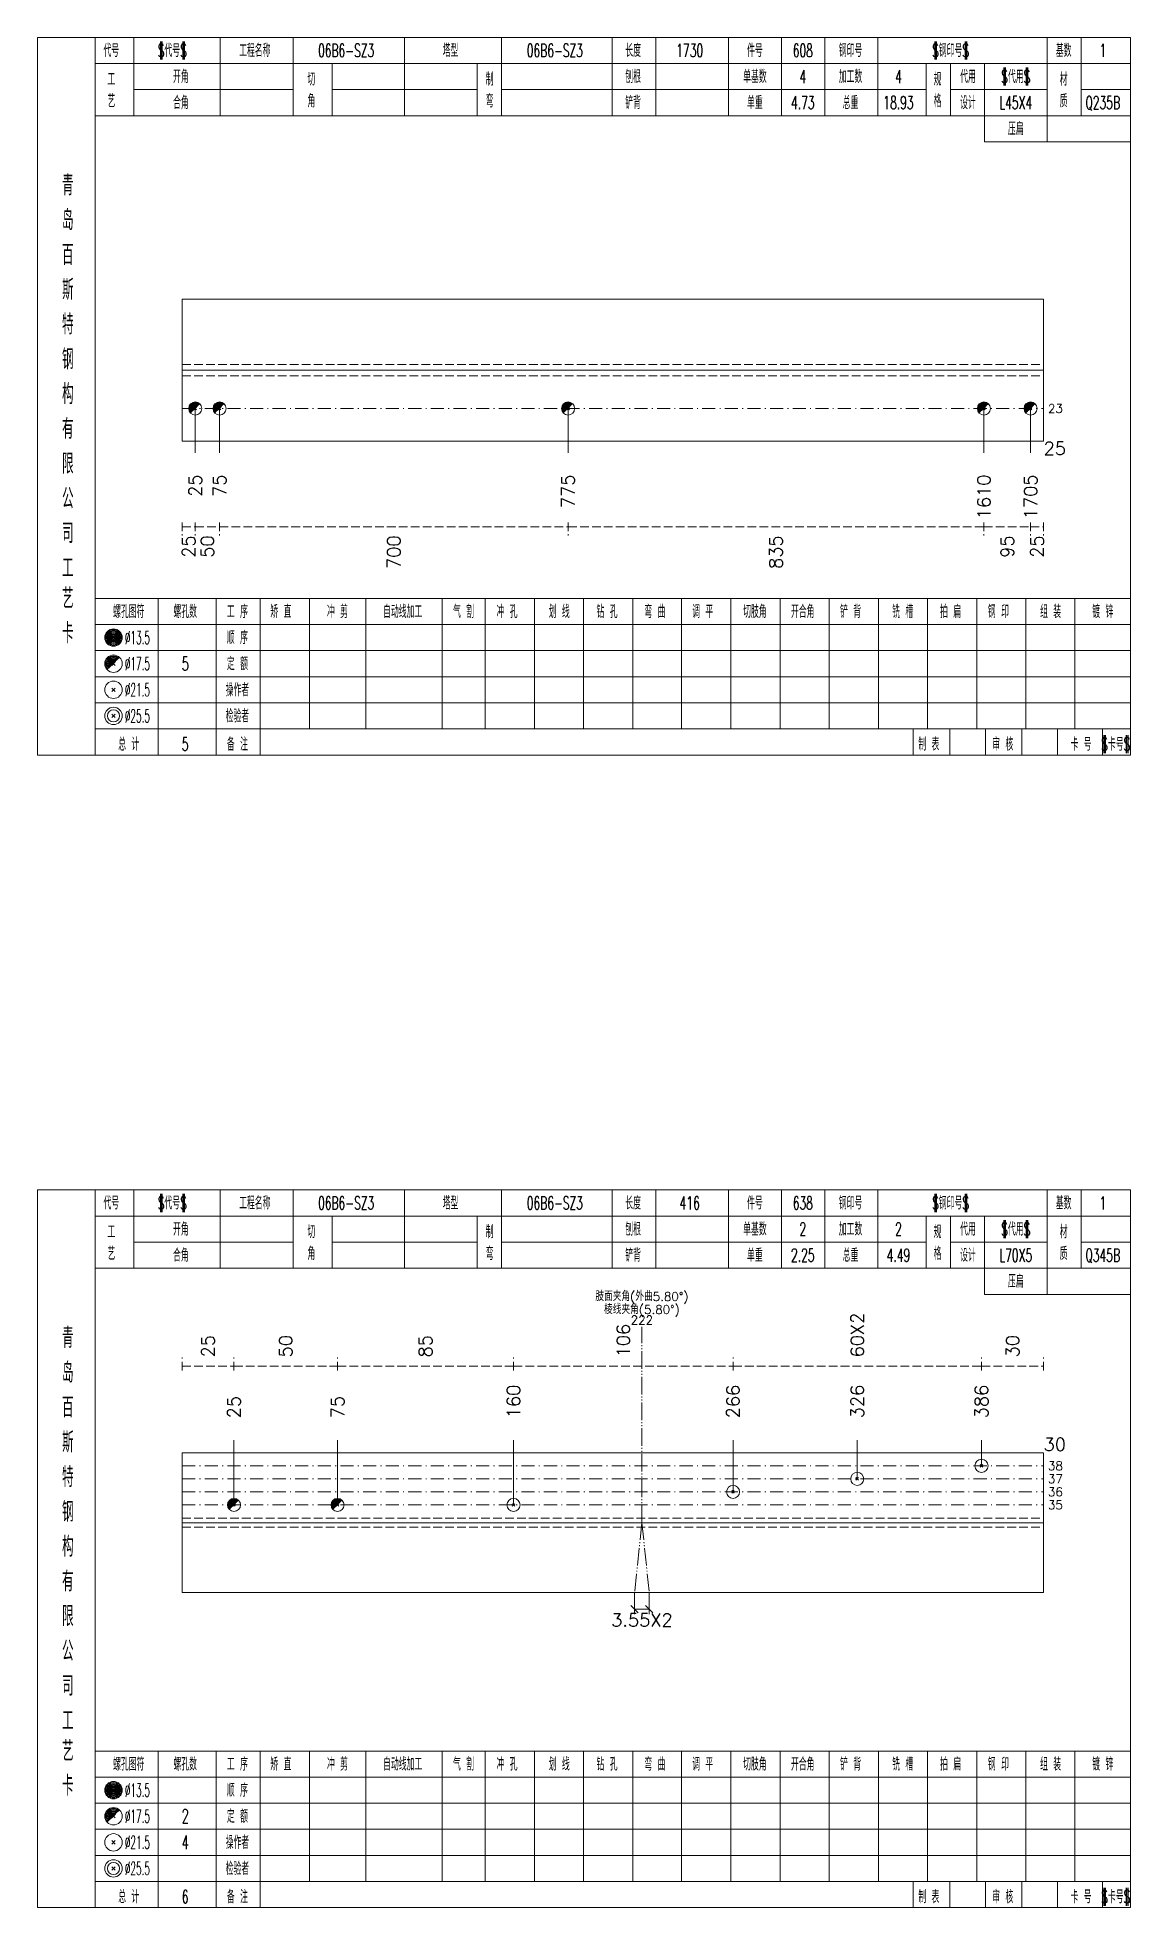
# Model space of a CAD drawing. Extents: x -533 to 8774, y 0 to 7979.
# Drawn here: x 0 to 251.4, y 3336.8 to 3766.8 of the extents above; entities that cross this region are included whole.
import ezdxf
from ezdxf.enums import TextEntityAlignment as Align

# ---------------------------------------------------------------- set-up
doc = ezdxf.new("R2010")
doc.units = 0
doc.header["$MEASUREMENT"] = 0
for name, pattern in [('一点画线', [5.2, 3, -1, 0.2, -1]), ('制弯线', [5.9, 4, -0.5, 0.2, -0.5, 0.2, -0.5]), ('虚线', [2.75, 2, -0.75])]:
    doc.linetypes.add(name, pattern=pattern)
doc.layers.get('0').update_dxf_attribs({"linetype": 'CONTINUOUS', "lineweight": 25})
for name, color, linetype, lineweight in [('1', 7, 'CONTINUOUS', 25), ('4', 7, 'CONTINUOUS', 25), ('5', 7, 'CONTINUOUS', 25)]:
    doc.layers.add(name, color=color, linetype=linetype, lineweight=lineweight)
doc.styles.get("Standard").update_dxf_attribs({"font": 'simplex.shx', "width": 0.7, "height": 3, "bigfont": 'gbhzfs.shx'})

msp = doc.modelspace()

# ---------------------------------------------------------------- texts
at = {"color": 7, "linetype": 'Continuous', "lineweight": 13}
for s, height, p in [('23', 2, (232.4, 3681.51)), ('30', 3, (231.4, 3443.34)), ('38', 2, (232.4, 3438.41)), ('37', 2, (232.4, 3435.41)), ('36', 2, (232.4, 3432.41)), ('35', 2, (232.4, 3429.41))]:
    msp.add_text(s, height=height, dxfattribs=at).set_placement(p, align=Align.MIDDLE_LEFT)
at = {"color": 8, "linetype": 'Continuous', "lineweight": 9}
for s, p in [('25', (34.8, 3652.34)), ('50', (39.09, 3652.34)), ('700', (81.97, 3652.34)), ('835', (169.85, 3652.34)), ('95', (223.03, 3652.34)), ('25', (229.9, 3652.34))]:
    msp.add_text(s, height=3, rotation=90, dxfattribs=at).set_placement(p, align=Align.MIDDLE_RIGHT)
at = {"color": 7, "linetype": 'Continuous', "lineweight": 13}
msp.add_text('肢面夹角(外曲5.80%%d)', height=2, dxfattribs=at).set_placement((139.02, 3478.34), align=Align.TOP_CENTER)
for s, height, p in [('棱线夹角(5.80%%d)', 2, (139.02, 3474.34)), ('3.55X2', 3, (139.02, 3402.97))]:
    msp.add_text(s, height=height, dxfattribs=at).set_placement(p, align=Align.MIDDLE_CENTER)
at = {"color": 8, "linetype": 'Continuous', "lineweight": 9}
for s, p in [('106', (134.73, 3463.34)), ('60X2', (188.54, 3463.34)), ('25', (39.25, 3463.34)), ('50', (57.11, 3463.34)), ('85', (89.25, 3463.34)), ('30', (224.26, 3463.34))]:
    msp.add_text(s, height=3, rotation=90, dxfattribs=at).set_placement(p, align=Align.MIDDLE_LEFT)
at = {"color": 7, "linetype": 'Continuous', "lineweight": 13}
msp.add_text('222', height=2, dxfattribs=at).set_placement((139.02, 3470.34), align=Align.BOTTOM_CENTER)
for s, p in [('25', (45.21, 3449.34)), ('75', (69.02, 3449.34)), ('160', (109.49, 3449.34)), ('266', (159.97, 3449.34)), ('326', (188.54, 3449.34)), ('386', (217.11, 3449.34))]:
    msp.add_text(s, height=3, rotation=90, dxfattribs=at).set_placement(p, align=Align.MIDDLE_LEFT)
at = {"layer": '1', "color": 7, "linetype": 'Continuous', "lineweight": 13}
msp.add_text('25', height=3, dxfattribs=at).set_placement((231.4, 3672.34), align=Align.MIDDLE_LEFT)
for s, p in [('25', (36.3, 3666.34)), ('75', (41.89, 3666.34)), ('775', (122.04, 3666.34)), ('1610', (217.66, 3666.34)), ('1705', (228.4, 3666.34))]:
    msp.add_text(s, height=3, rotation=90, dxfattribs=at).set_placement(p, align=Align.MIDDLE_RIGHT)
at = {"layer": '4', "color": 1, "linetype": 'Continuous', "lineweight": 13}
for s, height, width, p in [('代号', 3, 0.6, (17, 3763.84)), ('$代号$', 3, 0.6, (31, 3763.84)), ('工程名称', 3, 0.6, (50, 3763.84)), ('06B6-SZ3', 3, 0.6, (71, 3763.84)), ('塔型', 3, 0.6, (95, 3763.84)), ('06B6-SZ3', 3, 0.6, (119, 3763.84)), ('长度', 3, 0.6, (137, 3763.84)), ('1730', 3, 0.6, (150, 3763.84)), ('件号', 3, 0.6, (165, 3763.84)), ('608', 3, 0.6, (176, 3763.84)), ('钢印号', 3, 0.6, (187, 3763.84)), ('$钢印号$', 3, 0.6, (210, 3763.84)), ('基数', 3, 0.6, (236, 3763.84)), ('1', 3, 0.6, (245, 3763.84)), ('工', 3, 0.6, (17, 3757.24)), ('开角', 3, 0.6, (33, 3757.84)), ('切', 3, 0.6, (63, 3757.24)), ('制', 3, 0.6, (104, 3757.24)), ('刨根', 3, 0.6, (137, 3757.84)), ('单基数', 3, 0.6, (165, 3757.84)), ('4', 3, 0.6, (176, 3757.84)), ('加工数', 3, 0.6, (187, 3757.84)), ('4', 3, 0.6, (198, 3757.84)), ('规', 3, 0.6, (207, 3757.24)), ('代用', 3, 0.6, (214, 3757.84)), ('$代用$', 3, 0.6, (225, 3757.84)), ('材', 3, 0.6, (236, 3757.24)), ('艺', 3, 0.6, (17, 3752.24)), ('角', 3, 0.6, (63, 3752.24)), ('弯', 3, 0.6, (104, 3752.24)), ('格', 3, 0.6, (207, 3752.24)), ('质', 3, 0.6, (236, 3752.24)), ('合角', 3, 0.6, (33, 3751.84)), ('铲背', 3, 0.6, (137, 3751.84)), ('单重', 3, 0.6, (165, 3751.84)), ('4.73', 3, 0.6, (176, 3751.84)), ('总重', 3, 0.6, (187, 3751.84)), ('18.93', 3, 0.6, (198, 3751.84)), ('设计', 3, 0.6, (214, 3751.84)), ('L45X4', 3, 0.6, (225, 3751.84)), ('Q235B', 3, 0.6, (245, 3751.84)), ('压扁', 3, 0.6, (225, 3745.84)), ('青', 4.6, 0.8, (7, 3732.84)), ('岛', 4.6, 0.8, (7, 3724.84)), ('百', 4.6, 0.8, (7, 3716.84)), ('斯', 4.6, 0.8, (7, 3708.84)), ('特', 4.6, 0.8, (7, 3700.84)), ('钢', 4.6, 0.8, (7, 3692.84)), ('构', 4.6, 0.8, (7, 3684.84)), ('有', 4.6, 0.8, (7, 3676.84)), ('限', 4.6, 0.8, (7, 3668.84)), ('公', 4.6, 0.8, (7, 3660.84)), ('司', 4.6, 0.8, (7, 3652.84)), ('工', 4.6, 0.8, (7, 3644.84)), ('艺', 4.6, 0.8, (7, 3637.84)), ('螺孔图符', 3, 0.6, (21, 3634.84)), ('螺孔数', 3, 0.6, (34, 3634.84)), ('工 序', 3, 0.6, (46, 3634.84)), ('矫 直', 3, 0.6, (56, 3634.84)), ('冲 剪', 3, 0.6, (69, 3634.84)), ('自动线加工', 3, 0.6, (84, 3634.84)), ('气 割', 3, 0.6, (98, 3634.84)), ('冲 孔', 3, 0.6, (108, 3634.84)), ('划 线', 3, 0.6, (120, 3634.84)), ('钻 孔', 3, 0.6, (131, 3634.84)), ('弯 曲', 3, 0.6, (142, 3634.84)), ('调 平', 3, 0.6, (153, 3634.84)), ('切肢角', 3, 0.6, (165, 3634.84)), ('开合角', 3, 0.6, (176, 3634.84)), ('铲 背', 3, 0.6, (187, 3634.84)), ('铣 槽', 3, 0.6, (199, 3634.84)), ('拍 扁', 3, 0.6, (210, 3634.84)), ('钢 印', 3, 0.6, (221, 3634.84)), ('组 装', 3, 0.6, (233, 3634.84)), ('镀 锌', 3, 0.6, (245, 3634.84)), ('卡', 4.6, 0.8, (7, 3629.84)), ('%%C13.5', 3, 0.5, (23, 3628.84)), ('顺 序', 3, 0.6, (46, 3628.84)), ('%%C17.5', 3, 0.5, (23, 3622.84)), ('5', 3.2, 0.6, (34, 3622.84)), ('定 额', 3, 0.6, (46, 3622.84)), ('%%C21.5', 3, 0.5, (23, 3616.84)), ('操作者', 3, 0.6, (46, 3616.84)), ('%%C25.5', 3, 0.5, (23, 3610.84)), ('检验者', 3, 0.6, (46, 3610.84)), ('总 计', 3, 0.6, (21, 3604.34)), ('5', 3, 0.6, (34, 3604.34)), ('备 注', 3, 0.6, (46, 3604.34)), ('制 表', 3, 0.6, (205, 3604.34)), ('审 核', 3, 0.6, (222, 3604.34)), ('卡 号', 3, 0.6, (240, 3604.34)), ('$卡号$', 3, 0.6, (248, 3604.34)), ('代号', 3, 0.6, (17, 3498.84)), ('$代号$', 3, 0.6, (31, 3498.84)), ('工程名称', 3, 0.6, (50, 3498.84)), ('06B6-SZ3', 3, 0.6, (71, 3498.84)), ('塔型', 3, 0.6, (95, 3498.84)), ('06B6-SZ3', 3, 0.6, (119, 3498.84)), ('长度', 3, 0.6, (137, 3498.84)), ('416', 3, 0.6, (150, 3498.84)), ('件号', 3, 0.6, (165, 3498.84)), ('638', 3, 0.6, (176, 3498.84)), ('钢印号', 3, 0.6, (187, 3498.84)), ('$钢印号$', 3, 0.6, (210, 3498.84)), ('基数', 3, 0.6, (236, 3498.84)), ('1', 3, 0.6, (245, 3498.84)), ('工', 3, 0.6, (17, 3492.24)), ('开角', 3, 0.6, (33, 3492.84)), ('切', 3, 0.6, (63, 3492.24)), ('制', 3, 0.6, (104, 3492.24)), ('刨根', 3, 0.6, (137, 3492.84)), ('单基数', 3, 0.6, (165, 3492.84)), ('2', 3, 0.6, (176, 3492.84)), ('加工数', 3, 0.6, (187, 3492.84)), ('2', 3, 0.6, (198, 3492.84)), ('规', 3, 0.6, (207, 3492.24)), ('代用', 3, 0.6, (214, 3492.84)), ('$代用$', 3, 0.6, (225, 3492.84)), ('材', 3, 0.6, (236, 3492.24)), ('艺', 3, 0.6, (17, 3487.24)), ('合角', 3, 0.6, (33, 3486.84)), ('角', 3, 0.6, (63, 3487.24)), ('弯', 3, 0.6, (104, 3487.24)), ('铲背', 3, 0.6, (137, 3486.84)), ('单重', 3, 0.6, (165, 3486.84)), ('2.25', 3, 0.6, (176, 3486.84)), ('总重', 3, 0.6, (187, 3486.84)), ('4.49', 3, 0.6, (198, 3486.84)), ('格', 3, 0.6, (207, 3487.24)), ('设计', 3, 0.6, (214, 3486.84)), ('L70X5', 3, 0.6, (225, 3486.84)), ('质', 3, 0.6, (236, 3487.24)), ('Q345B', 3, 0.6, (245, 3486.84)), ('压扁', 3, 0.6, (225, 3480.84)), ('青', 4.6, 0.8, (7, 3467.84)), ('岛', 4.6, 0.8, (7, 3459.84)), ('百', 4.6, 0.8, (7, 3451.84)), ('斯', 4.6, 0.8, (7, 3443.84)), ('特', 4.6, 0.8, (7, 3435.84)), ('钢', 4.6, 0.8, (7, 3427.84)), ('构', 4.6, 0.8, (7, 3419.84)), ('有', 4.6, 0.8, (7, 3411.84)), ('限', 4.6, 0.8, (7, 3403.84)), ('公', 4.6, 0.8, (7, 3395.84)), ('司', 4.6, 0.8, (7, 3387.84)), ('工', 4.6, 0.8, (7, 3379.84)), ('艺', 4.6, 0.8, (7, 3372.84)), ('螺孔图符', 3, 0.6, (21, 3369.84)), ('螺孔数', 3, 0.6, (34, 3369.84)), ('工 序', 3, 0.6, (46, 3369.84)), ('矫 直', 3, 0.6, (56, 3369.84)), ('冲 剪', 3, 0.6, (69, 3369.84)), ('自动线加工', 3, 0.6, (84, 3369.84)), ('气 割', 3, 0.6, (98, 3369.84)), ('冲 孔', 3, 0.6, (108, 3369.84)), ('划 线', 3, 0.6, (120, 3369.84)), ('钻 孔', 3, 0.6, (131, 3369.84)), ('弯 曲', 3, 0.6, (142, 3369.84)), ('调 平', 3, 0.6, (153, 3369.84)), ('切肢角', 3, 0.6, (165, 3369.84)), ('开合角', 3, 0.6, (176, 3369.84)), ('铲 背', 3, 0.6, (187, 3369.84)), ('铣 槽', 3, 0.6, (199, 3369.84)), ('拍 扁', 3, 0.6, (210, 3369.84)), ('钢 印', 3, 0.6, (221, 3369.84)), ('组 装', 3, 0.6, (233, 3369.84)), ('镀 锌', 3, 0.6, (245, 3369.84)), ('卡', 4.6, 0.8, (7, 3364.84)), ('%%C13.5', 3, 0.5, (23, 3363.84)), ('顺 序', 3, 0.6, (46, 3363.84)), ('%%C17.5', 3, 0.5, (23, 3357.84)), ('2', 3.2, 0.6, (34, 3357.84)), ('定 额', 3, 0.6, (46, 3357.84)), ('%%C21.5', 3, 0.5, (23, 3351.84)), ('4', 3.2, 0.6, (34, 3351.84)), ('操作者', 3, 0.6, (46, 3351.84)), ('%%C25.5', 3, 0.5, (23, 3345.84)), ('检验者', 3, 0.6, (46, 3345.84)), ('总 计', 3, 0.6, (21, 3339.34)), ('备 注', 3, 0.6, (46, 3339.34)), ('制 表', 3, 0.6, (205, 3339.34)), ('审 核', 3, 0.6, (222, 3339.34)), ('卡 号', 3, 0.6, (240, 3339.34)), ('$卡号$', 3, 0.6, (248, 3339.34)), ('6', 3, 0.6, (34, 3339.34))]:
    msp.add_text(s, height=height, dxfattribs=dict(at, width=width)).set_placement(p, align=Align.MIDDLE_CENTER)

# ---------------------------------------------------------------- blocks, each defined once
blk = doc.blocks.new('孔17.5')
at = {"layer": '5', "color": 7, "linetype": 'Continuous', "lineweight": 0}
for p, q in [((-0.2, -0.2), (0.2, 0.2)), ((-0.2, 0.2), (0.2, -0.2))]:
    blk.add_line(p, q, dxfattribs=at)
at = {"layer": '5', "color": 7, "linetype": 'Continuous', "lineweight": 13}
blk.add_circle((0, 0), 1, dxfattribs=at)
for radius in [0.9, 0.8, 0.7, 0.6, 0.5, 0.4, 0.3, 0.2, 0.1]:
    blk.add_arc((0, 0), radius, 45, 225, dxfattribs=at)
blk = doc.blocks.new('孔21.5')
at = {"layer": '5', "color": 7, "linetype": 'Continuous', "lineweight": 13}
for p, q in [((-0.2, -0.2), (0.2, 0.2)), ((0.2, -0.2), (-0.2, 0.2))]:
    blk.add_line(p, q, dxfattribs=at)
blk.add_circle((0, 0), 1, dxfattribs=at)

# ---------------------------------------------------------------- linework, layer by layer
at = {"color": 7, "linetype": 'Continuous', "lineweight": 18}
for p, q in [((33.3, 3706.67), (33.3, 3674.01)), ((33.3, 3706.67), (231.4, 3706.67)), ((231.4, 3706.67), (231.4, 3674.01)), ((33.3, 3690.34), (231.4, 3690.34)), ((33.3, 3441.41), (33.3, 3409.27)), ((33.3, 3441.41), (231.4, 3441.41)), ((231.4, 3441.41), (231.4, 3409.27)), ((33.3, 3425.34), (231.4, 3425.34))]:
    msp.add_line(p, q, dxfattribs=at)
at = {"color": 1, "linetype": '虚线', "lineweight": 18}
for p, q in [((33.3, 3691.67), (231.4, 3691.67)), ((33.3, 3689.01), (231.4, 3689.01)), ((33.3, 3426.41), (231.4, 3426.41)), ((33.3, 3424.27), (231.4, 3424.27))]:
    msp.add_line(p, q, dxfattribs=at)
at = {"color": 3, "linetype": '一点画线', "lineweight": 13}
for p, q in [((33.3, 3681.51), (231.4, 3681.51)), ((33.3, 3438.41), (231.4, 3438.41)), ((33.3, 3435.41), (231.4, 3435.41)), ((33.3, 3432.41), (231.4, 3432.41)), ((33.3, 3429.41), (231.4, 3429.41))]:
    msp.add_line(p, q, dxfattribs=at)
at = {"color": 7, "linetype": 'Continuous', "lineweight": 13}
for p, q in [((36.3, 3681.51), (36.3, 3671.34)), ((41.89, 3681.51), (41.89, 3671.34)), ((122.04, 3681.51), (122.04, 3671.34)), ((217.66, 3681.51), (217.66, 3671.34)), ((228.4, 3681.51), (228.4, 3671.34)), ((45.21, 3429.41), (45.21, 3444.34)), ((69.02, 3429.41), (69.02, 3444.34)), ((109.49, 3429.41), (109.49, 3444.34)), ((159.97, 3432.41), (159.97, 3444.34)), ((188.54, 3435.41), (188.54, 3444.34)), ((217.11, 3438.41), (217.11, 3444.34)), ((138.18, 3404.62), (136.48, 3406.32)), ((137.33, 3409.27), (137.33, 3404.27)), ((141.55, 3404.62), (139.86, 3406.32)), ((140.71, 3409.27), (140.71, 3404.27)), ((137.33, 3405.47), (140.71, 3405.47))]:
    msp.add_line(p, q, dxfattribs=at)
at = {"color": 8, "linetype": '虚线', "lineweight": 9}
for p, q in [((33.3, 3655.34), (33.3, 3652.34)), ((36.3, 3655.34), (36.3, 3652.34)), ((36.3, 3655.34), (36.3, 3652.34)), ((41.89, 3655.34), (41.89, 3652.34)), ((41.89, 3655.34), (41.89, 3652.34)), ((122.04, 3655.34), (122.04, 3652.34)), ((122.04, 3655.34), (122.04, 3652.34)), ((217.66, 3655.34), (217.66, 3652.34)), ((217.66, 3655.34), (217.66, 3652.34)), ((228.4, 3655.34), (228.4, 3652.34)), ((228.4, 3655.34), (228.4, 3652.34)), ((231.4, 3655.34), (231.4, 3652.34)), ((33.3, 3654.34), (36.3, 3654.34)), ((36.3, 3654.34), (41.89, 3654.34)), ((41.89, 3654.34), (122.04, 3654.34)), ((122.04, 3654.34), (217.66, 3654.34)), ((217.66, 3654.34), (228.4, 3654.34)), ((228.4, 3654.34), (231.4, 3654.34)), ((33.3, 3460.34), (33.3, 3463.34)), ((45.21, 3460.34), (45.21, 3463.34)), ((45.21, 3460.34), (45.21, 3463.34)), ((69.02, 3460.34), (69.02, 3463.34)), ((69.02, 3460.34), (69.02, 3463.34)), ((109.49, 3460.34), (109.49, 3463.34)), ((109.49, 3460.34), (109.49, 3463.34)), ((159.97, 3460.34), (159.97, 3463.34)), ((159.97, 3460.34), (159.97, 3463.34)), ((217.11, 3460.34), (217.11, 3463.34)), ((217.11, 3460.34), (217.11, 3463.34)), ((231.4, 3460.34), (231.4, 3463.34)), ((33.3, 3461.34), (45.21, 3461.34)), ((45.21, 3461.34), (69.02, 3461.34)), ((69.02, 3461.34), (109.49, 3461.34)), ((109.49, 3461.34), (159.97, 3461.34)), ((159.97, 3461.34), (217.11, 3461.34)), ((217.11, 3461.34), (231.4, 3461.34))]:
    msp.add_line(p, q, dxfattribs=at)
at = {"color": 190, "linetype": '制弯线', "lineweight": 13}
for q in [(139.02, 3470.34), (137.33, 3409.27), (140.71, 3409.27)]:
    msp.add_line((139.02, 3425.34), q, dxfattribs=at)
at = {"layer": '1', "color": 7, "linetype": 'Continuous', "lineweight": 18}
for p, q in [((33.3, 3674.01), (231.4, 3674.01)), ((33.3, 3409.27), (231.4, 3409.27))]:
    msp.add_line(p, q, dxfattribs=at)
at = {"layer": '4', "color": 1, "linetype": 'Continuous', "lineweight": 18}
for p, q in [((13.3, 3601.84), (13.3, 3766.84)), ((22.2, 3748.84), (22.2, 3766.84)), ((42, 3748.84), (42, 3766.84)), ((58.8, 3748.84), (58.8, 3766.84)), ((84.4, 3748.84), (84.4, 3766.84)), ((106.7, 3748.84), (106.7, 3766.84)), ((132.2, 3748.84), (132.2, 3766.84)), ((142.2, 3748.84), (142.2, 3766.84)), ((158.9, 3748.84), (158.9, 3766.84)), ((171.1, 3748.84), (171.1, 3766.84)), ((181.1, 3748.84), (181.1, 3766.84)), ((193.3, 3748.84), (193.3, 3766.84)), ((232.2, 3742.84), (232.2, 3766.84)), ((240, 3748.84), (240, 3766.84)), ((13.3, 3760.84), (251.4, 3760.84)), ((67.8, 3748.84), (67.8, 3760.84)), ((101.1, 3748.84), (101.1, 3760.84)), ((204.4, 3748.84), (204.4, 3760.84)), ((210, 3748.84), (210, 3760.84)), ((217.8, 3742.84), (217.8, 3760.84)), ((22.2, 3754.84), (58.8, 3754.84)), ((67.8, 3754.84), (101.1, 3754.84)), ((106.7, 3754.84), (204.4, 3754.84)), ((210, 3754.84), (232.2, 3754.84)), ((240, 3754.84), (251.4, 3754.84)), ((13.3, 3748.84), (251.4, 3748.84)), ((217.8, 3742.84), (251.4, 3742.84)), ((13.3, 3637.84), (251.4, 3637.84)), ((27.8, 3601.84), (27.8, 3637.84)), ((41.1, 3601.84), (41.1, 3637.84)), ((51.2, 3601.84), (51.2, 3637.84)), ((62.6, 3607.84), (62.6, 3637.84)), ((75.5, 3607.84), (75.5, 3637.84)), ((93.1, 3607.84), (93.1, 3637.84)), ((103, 3607.84), (103, 3637.84)), ((114.3, 3607.84), (114.3, 3637.84)), ((125.6, 3607.84), (125.6, 3637.84)), ((136.9, 3607.84), (136.9, 3637.84)), ((148.1, 3607.84), (148.1, 3637.84)), ((159.5, 3607.84), (159.5, 3637.84)), ((170.8, 3607.84), (170.8, 3637.84)), ((182.1, 3607.84), (182.1, 3637.84)), ((193.4, 3607.84), (193.4, 3637.84)), ((204.7, 3607.84), (204.7, 3637.84)), ((216, 3607.84), (216, 3637.84)), ((227.3, 3607.84), (227.3, 3637.84)), ((238.6, 3607.84), (238.6, 3637.84)), ((13.3, 3631.84), (251.4, 3631.84)), ((13.3, 3625.84), (251.4, 3625.84)), ((13.3, 3619.84), (251.4, 3619.84)), ((13.3, 3613.84), (251.4, 3613.84)), ((13.3, 3607.84), (251.4, 3607.84)), ((201.4, 3601.84), (201.4, 3607.84)), ((209.8, 3601.84), (209.8, 3607.84)), ((218, 3601.84), (218, 3607.84)), ((226.4, 3601.84), (226.4, 3607.84)), ((234.6, 3601.84), (234.6, 3607.84)), ((244.9, 3601.84), (244.9, 3607.84)), ((13.3, 3336.84), (13.3, 3501.84)), ((22.2, 3483.84), (22.2, 3501.84)), ((42, 3483.84), (42, 3501.84)), ((58.8, 3483.84), (58.8, 3501.84)), ((84.4, 3483.84), (84.4, 3501.84)), ((106.7, 3483.84), (106.7, 3501.84)), ((132.2, 3483.84), (132.2, 3501.84)), ((142.2, 3483.84), (142.2, 3501.84)), ((158.9, 3483.84), (158.9, 3501.84)), ((171.1, 3483.84), (171.1, 3501.84)), ((181.1, 3483.84), (181.1, 3501.84)), ((193.3, 3483.84), (193.3, 3501.84)), ((232.2, 3477.84), (232.2, 3501.84)), ((240, 3483.84), (240, 3501.84)), ((13.3, 3495.84), (251.4, 3495.84)), ((67.8, 3483.84), (67.8, 3495.84)), ((101.1, 3483.84), (101.1, 3495.84)), ((204.4, 3483.84), (204.4, 3495.84)), ((210, 3483.84), (210, 3495.84)), ((217.8, 3477.84), (217.8, 3495.84)), ((22.2, 3489.84), (58.8, 3489.84)), ((67.8, 3489.84), (101.1, 3489.84)), ((106.7, 3489.84), (204.4, 3489.84)), ((210, 3489.84), (232.2, 3489.84)), ((240, 3489.84), (251.4, 3489.84)), ((13.3, 3483.84), (251.4, 3483.84)), ((217.8, 3477.84), (251.4, 3477.84)), ((13.3, 3372.84), (251.4, 3372.84)), ((27.8, 3336.84), (27.8, 3372.84)), ((41.1, 3336.84), (41.1, 3372.84)), ((51.2, 3336.84), (51.2, 3372.84)), ((62.6, 3342.84), (62.6, 3372.84)), ((75.5, 3342.84), (75.5, 3372.84)), ((93.1, 3342.84), (93.1, 3372.84)), ((103, 3342.84), (103, 3372.84)), ((114.3, 3342.84), (114.3, 3372.84)), ((125.6, 3342.84), (125.6, 3372.84)), ((136.9, 3342.84), (136.9, 3372.84)), ((148.1, 3342.84), (148.1, 3372.84)), ((159.5, 3342.84), (159.5, 3372.84)), ((170.8, 3342.84), (170.8, 3372.84)), ((182.1, 3342.84), (182.1, 3372.84)), ((193.4, 3342.84), (193.4, 3372.84)), ((204.7, 3342.84), (204.7, 3372.84)), ((216, 3342.84), (216, 3372.84)), ((227.3, 3342.84), (227.3, 3372.84)), ((238.6, 3342.84), (238.6, 3372.84)), ((13.3, 3366.84), (251.4, 3366.84)), ((13.3, 3360.84), (251.4, 3360.84)), ((13.3, 3354.84), (251.4, 3354.84)), ((13.3, 3348.84), (251.4, 3348.84)), ((13.3, 3342.84), (251.4, 3342.84)), ((201.4, 3336.84), (201.4, 3342.84)), ((209.8, 3336.84), (209.8, 3342.84)), ((218, 3336.84), (218, 3342.84)), ((226.4, 3336.84), (226.4, 3342.84)), ((234.6, 3336.84), (234.6, 3342.84)), ((244.9, 3336.84), (244.9, 3342.84))]:
    msp.add_line(p, q, dxfattribs=at)
at = {"layer": '4', "color": 7, "linetype": 'Continuous', "lineweight": 13}
for p, q in [((17.3, 3628.64), (17.7, 3629.04)), ((17.7, 3628.64), (17.3, 3629.04)), ((17.1, 3616.44), (17.9, 3617.24)), ((17.9, 3616.44), (17.1, 3617.24)), ((17.1, 3610.44), (17.9, 3611.24)), ((17.9, 3610.44), (17.1, 3611.24)), ((17.3, 3363.64), (17.7, 3364.04)), ((17.7, 3363.64), (17.3, 3364.04)), ((17.1, 3351.44), (17.9, 3352.24)), ((17.9, 3351.44), (17.1, 3352.24)), ((17.1, 3345.44), (17.9, 3346.24)), ((17.9, 3345.44), (17.1, 3346.24))]:
    msp.add_line(p, q, dxfattribs=at)
at = {"layer": '4', "color": 7, "linetype": 'Continuous', "lineweight": 0}
for p, q in [((17.1, 3622.44), (17.9, 3623.24)), ((17.1, 3623.24), (17.9, 3622.44)), ((17.1, 3357.44), (17.9, 3358.24)), ((17.1, 3358.24), (17.9, 3357.44))]:
    msp.add_line(p, q, dxfattribs=at)
at = {"layer": '4', "color": 1, "linetype": 'Continuous', "lineweight": 18}
for points in [[(0, 3766.84), (0, 3601.84), (251.4, 3601.84), (251.4, 3766.84)], [(0, 3501.84), (0, 3336.84), (251.4, 3336.84), (251.4, 3501.84)]]:
    msp.add_lwpolyline(points, close=True, dxfattribs=at)
at = {"layer": '4', "color": 7, "linetype": 'Continuous', "lineweight": 13}
for centre, radius in [((17.5, 3628.84), 2), ((17.5, 3628.84), 1.8), ((17.5, 3628.84), 1.6), ((17.5, 3628.84), 1.4), ((17.5, 3628.84), 1.2), ((17.5, 3628.84), 1), ((17.5, 3628.84), 0.8), ((17.5, 3628.84), 0.6), ((17.5, 3628.84), 0.4), ((17.5, 3628.84), 0.2), ((17.5, 3622.84), 2), ((17.5, 3616.84), 2), ((17.5, 3610.84), 2), ((17.5, 3610.84), 1.4), ((17.5, 3363.84), 2), ((17.5, 3363.84), 1.8), ((17.5, 3363.84), 1.6), ((17.5, 3363.84), 1.4), ((17.5, 3363.84), 1.2), ((17.5, 3363.84), 1), ((17.5, 3363.84), 0.8), ((17.5, 3363.84), 0.6), ((17.5, 3363.84), 0.4), ((17.5, 3363.84), 0.2), ((17.5, 3357.84), 2), ((17.5, 3351.84), 2), ((17.5, 3345.84), 2), ((17.5, 3345.84), 1.4)]:
    msp.add_circle(centre, radius, dxfattribs=at)
for centre, radius in [((17.5, 3622.84), 1.8), ((17.5, 3622.84), 1.6), ((17.5, 3622.84), 1.4), ((17.5, 3622.84), 1.2), ((17.5, 3622.84), 1), ((17.5, 3622.84), 0.8), ((17.5, 3622.84), 0.6), ((17.5, 3622.84), 0.4), ((17.5, 3622.84), 0.2), ((17.5, 3357.84), 1.8), ((17.5, 3357.84), 1.6), ((17.5, 3357.84), 1.4), ((17.5, 3357.84), 1.2), ((17.5, 3357.84), 1), ((17.5, 3357.84), 0.8), ((17.5, 3357.84), 0.6), ((17.5, 3357.84), 0.4), ((17.5, 3357.84), 0.2)]:
    msp.add_arc(centre, radius, 45, 225, dxfattribs=at)

# ---------------------------------------------------------------- block references
at = {"color": 7, "linetype": 'Continuous', "lineweight": 13, "xscale": 1.5, "yscale": 1.5, "zscale": 1.5}
for name, p in [('孔21.5', (188.54, 3435.41)), ('孔21.5', (217.11, 3438.41)), ('孔21.5', (159.97, 3432.41)), ('孔17.5', (45.21, 3429.41)), ('孔17.5', (69.02, 3429.41)), ('孔21.5', (109.49, 3429.41))]:
    msp.add_blockref(name, p, dxfattribs=at)
at = {"layer": '1', "color": 7, "linetype": 'Continuous', "lineweight": 13, "xscale": 1.5, "yscale": 1.5, "zscale": 1.5}
for p in [(36.3, 3681.51), (41.89, 3681.51), (122.04, 3681.51), (217.66, 3681.51), (228.4, 3681.51)]:
    msp.add_blockref('孔17.5', p, dxfattribs=at)

msp.set_redraw_order([(e.dxf.handle, doc.entitydb.next_handle()) for e in msp.query("TEXT MTEXT ATTDEF DIMENSION ARC_DIMENSION")])  # texts and dimensions are drawn at this point

doc.saveas('drawing.dxf')
